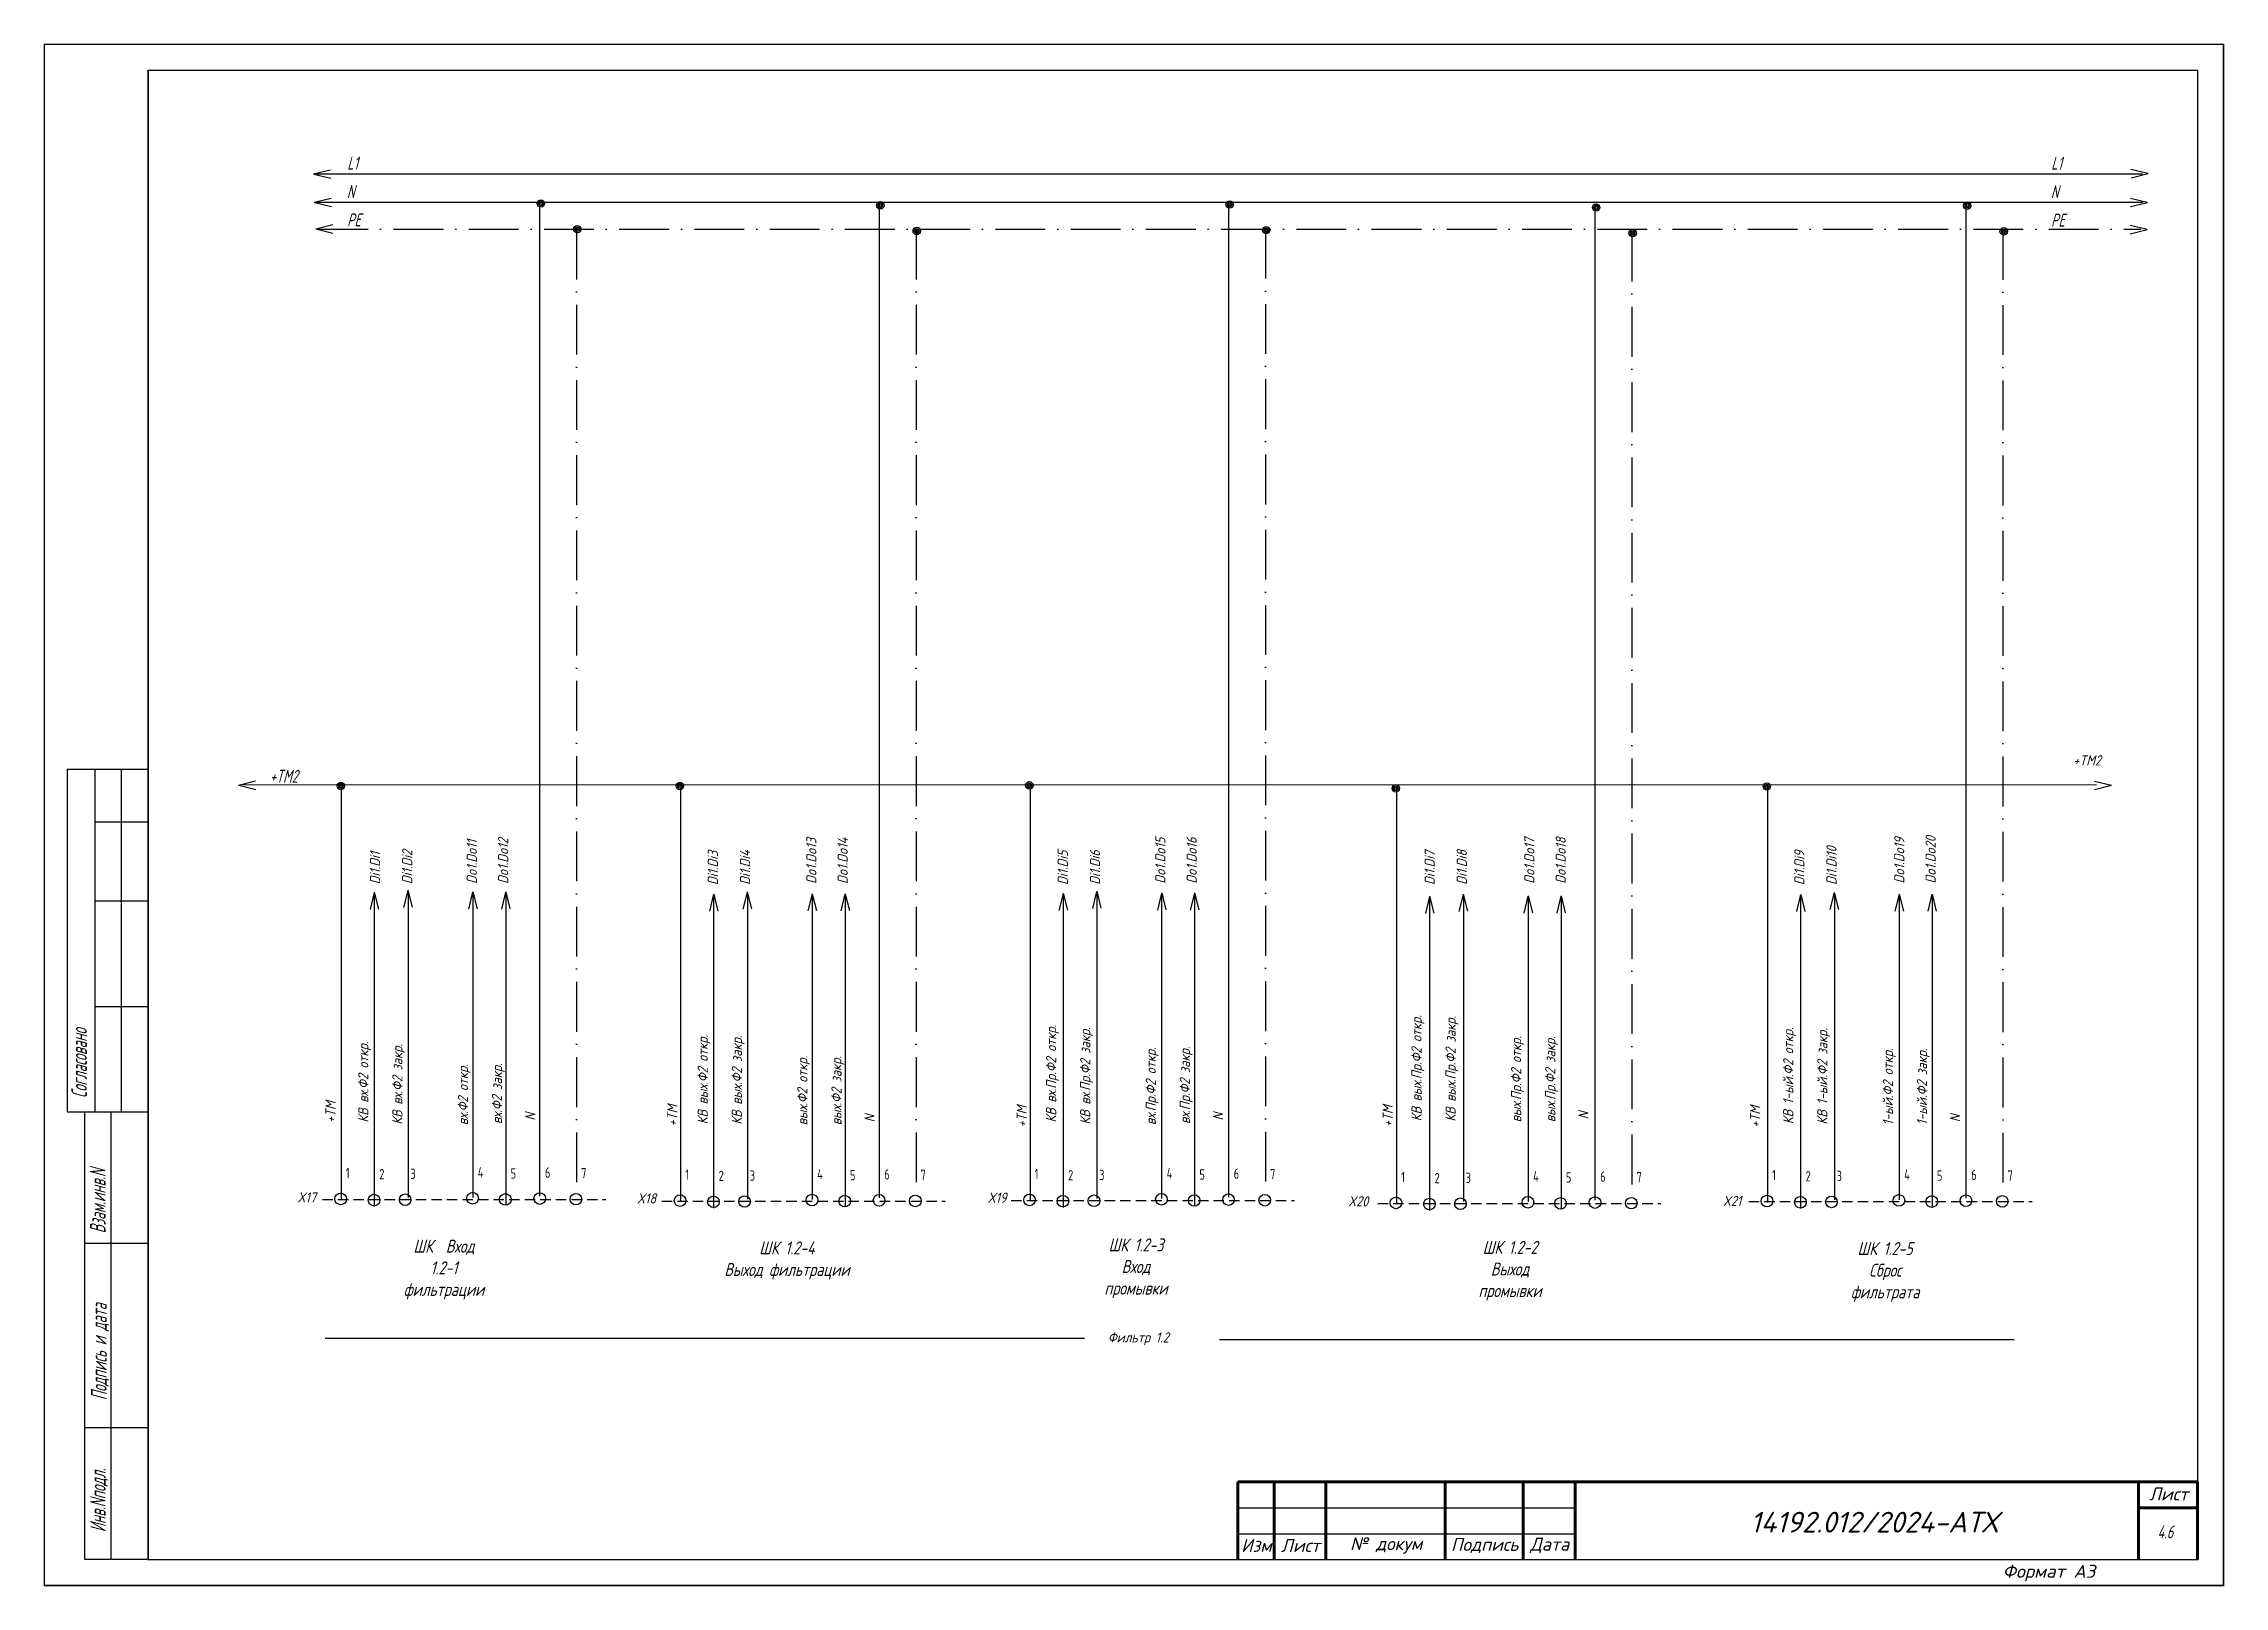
# Model space of a CAD drawing. Header units: millimetres. Extents: x 1463 to 10524, y 7125 to 13164.
# Drawn here: x 5193.1 to 5613.4, y 9991.7 to 10289 of the extents above; entities that cross this region are included whole.
import ezdxf
from ezdxf.enums import TextEntityAlignment as Align

# ---------------------------------------------------------------- set-up
doc = ezdxf.new("R2010")
doc.units = ezdxf.units.MM
doc.header["$LTSCALE"] = 4
for name, pattern in [('ACAD_ISO10W100', [18, 12, -3, 0, -3]), ('DASHED', [0.75, 0.5, -0.25]), ('SolidLine', [0])]:
    doc.linetypes.add(name, pattern=pattern)
for name, color, linetype in [('LOC', 8, 'Continuous'), ('RED_2.5mm^2', 1, 'Continuous'), ('SYMS', 7, 'Continuous'), ('Вспомогательная', 1, 'Continuous'), ('Текст', 2, 'Continuous')]:
    doc.layers.add(name, color=color, linetype=linetype)
for name, color, linetype, lineweight in [('RAMKA', 7, 'Continuous', 25), ('SHTAMP', 7, 'SolidLine', 25), ('Основеая', 5, 'Continuous', 60), ('СХЕМА', 7, 'Continuous', 25)]:
    doc.layers.add(name, color=color, linetype=linetype, lineweight=lineweight)
doc.styles.add('COTES', font='cs_gost2304.shx', dxfattribs={"width": 0.75, "oblique": 15})
doc.styles.add('ISOCPEUR', font='isocpeui.ttf')
doc.styles.add('Simplex00.10.00', font='simplex.shx')
doc.styles.add('Simplex25.085.15', font='GOST_A.TTF', dxfattribs={"width": 0.85, "oblique": 15, "height": 2.5})
doc.styles.add('WD', font='romans.shx')
doc.styles.add('ГОСТ', font='isocpeur.ttf', dxfattribs={"oblique": 15})
doc.styles.add('Стиль мой-1', font='GOST_A.TTF', dxfattribs={"width": 0.85, "oblique": 15, "height": 2.5})

msp = doc.modelspace()

# ---------------------------------------------------------------- texts
at = {"style": 'Simplex25.085.15', "oblique": 15}
for s, height, width, p in [('L1', 2.5, 0.85, (5251.64, 10264.69)), ('L1', 2.5, 0.85, (5580.05, 10264.65)), ('N', 2.5, 0.85, (5251.57, 10259.2)), ('N', 2.5, 0.85, (5579.97, 10259.16)), ('PE', 2.5, 0.85, (5251.62, 10253.73)), ('PE', 2.5, 0.85, (5580.02, 10253.69)), ('+TM2', 1.961, 1.083459, (5584.29, 10149.85)), ('+TM2', 2.5, 0.85, (5236.74, 10146.51)), ('X17', 1.961, 1.083459, (5242.03, 10065.64)), ('X18', 1.961, 1.083459, (5307.48, 10065.44)), ('X19', 1.961, 1.083459, (5375.05, 10065.57)), ('X20', 1.961, 1.083459, (5444.54, 10064.88)), ('X21', 1.961, 1.083459, (5516.75, 10064.94)), ('Фильтр 1.2', 1.961, 1.083459, (5398.23, 10038.65))]:
    msp.add_text(s, height=height, dxfattribs=dict(at, width=width)).set_placement(p)
at = {"style": 'Simplex25.085.15', "oblique": 15, "width": 1.083459}
for s, height, p in [('Di1.Di1', 1.961, (5257.98, 10126.94)), ('Di1.Di2', 1.961, (5264.18, 10126.98)), ('Do1.Do11', 1.961, (5276.63, 10127.03)), ('Do1.Do12', 1.961, (5282.67, 10127.02)), ('Di1.Di3', 1.961, (5323.09, 10126.79)), ('Di1.Di4', 1.961, (5329.29, 10126.83)), ('Do1.Do13', 1.961, (5342.06, 10127.02)), ('Do1.Do14', 1.961, (5348.1, 10127.01)), ('Di1.Di5', 1.961, (5390.53, 10126.81)), ('Di1.Di6', 1.961, (5396.73, 10126.85)), ('Do1.Do15', 1.961, (5409.32, 10127.07)), ('Do1.Do16', 1.961, (5415.37, 10127.07)), ('Di1.Di7', 1.961, (5461.23, 10126.82)), ('Di1.Di8', 1.961, (5467.43, 10126.86)), ('Do1.Do17', 1.961, (5480.44, 10127.06)), ('Do1.Do18', 1.961, (5486.48, 10127.05)), ('Di1.Di9', 1.961, (5532.48, 10126.78)), ('Di1.Di10', 1.961, (5538.68, 10126.82)), ('Do1.Do19', 1.961, (5551.74, 10127.11)), ('Do1.Do20', 1.961, (5557.78, 10127.1)), ('КВ вых.Пр.Ф2 откр.', 1.9613, (5458.7, 10081.28)), ('КВ вых.Пр.Ф2 закр.', 1.9613, (5465.27, 10081.21)), ('КВ вх.Ф2 откр.', 1.9613, (5255.71, 10081.02)), ('КВ вх.Ф2 закр.', 1.9613, (5262.28, 10080.63)), ('КВ вых.Ф2 откр.', 1.9613, (5321.13, 10080.69)), ('КВ вых.Ф2 закр.', 1.9613, (5327.7, 10080.63)), ('КВ вх.Пр.Ф2 откр.', 1.9613, (5388.28, 10081.04)), ('КВ вх.Пр.Ф2 закр.', 1.9613, (5394.85, 10080.65)), ('вых.Пр.Ф2 откр.', 1.9613, (5477.9, 10081.08)), ('вых.Пр.Ф2 закр.', 1.9613, (5484.47, 10081.11)), ('КВ 1-ый.Ф2 откр.', 1.9613, (5530.34, 10080.72)), ('КВ 1-ый.Ф2 закр.', 1.9613, (5536.91, 10080.65)), ('вх.Ф2 откр.', 1.9613, (5274.91, 10080.52)), ('вх.Ф2 закр.', 1.9613, (5281.48, 10080.74)), ('вых.Ф2 откр.', 1.9613, (5340.33, 10080.49)), ('вых.Ф2 закр.', 1.9613, (5346.9, 10080.52)), ('вх.Пр.Ф2 откр.', 1.9613, (5407.48, 10080.54)), ('вх.Пр.Ф2 закр.', 1.9613, (5414.05, 10080.76)), ('1-ый.Ф2 откр.', 1.9613, (5549.54, 10080.51)), ('1-ый.Ф2 закр.', 1.9613, (5556.11, 10080.55)), ('+TM', 1.961, (5249.4, 10080.95)), ('N', 1.96, (5287.88, 10081.41)), ('+TM', 1.961, (5315.27, 10080.27)), ('+TM', 1.961, (5382.61, 10080.09)), ('N', 1.96, (5420.45, 10081.43)), ('+TM', 1.961, (5453.14, 10080.16)), ('N', 1.96, (5490.87, 10081.66)), ('+TM', 1.961, (5523.96, 10080.04)), ('N', 1.96, (5353.3, 10081.08)), ('N', 1.96, (5562.51, 10081.1))]:
    msp.add_text(s, height=height, rotation=90, dxfattribs=at).set_placement(p)
at = {"color": 7, "lineweight": 25, "insert": (5600.52, 10003.41), "char_height": 2.5, "attachment_point": 1, "style": 'Стиль мой-1'}
msp.add_mtext_dynamic_manual_height_columns('4.6', width=5.3031, gutter_width=12.5, heights=[0], dxfattribs=at)
at = {"layer": 'SHTAMP', "color": 0, "style": 'ISOCPEUR'}
msp.add_text('14192.012/2024-АТХ', height=4, dxfattribs=at).set_placement((5545.89, 10002.03), align=Align.CENTER)
at = {"layer": 'SYMS', "linetype": 'Continuous', "char_height": 2.5, "attachment_point": 2}
for s, insert, width in [('{\\Fsimplex|c204;\\Q15;\\W0.75;\\C0;ШК  Вход 1.2-1 фильтрации}', (5270.27, 10058.46), 16.2192), ('{\\Fsimplex|c204;\\Q15;\\W0.75;\\C0;ШК 1.2-4\\PВыход фильтрации}', (5336.38, 10058.13), 27.2347), ('{\\Fsimplex|c204;\\Q15;\\W0.75;\\C0;ШК 1.2-3\\PВход промывки}', (5403.65, 10058.71), 16.2192), ('{\\Fsimplex|c204;\\Q15;\\W0.75;\\C0;ШК 1.2-2 Выход промывки}', (5475.74, 10058.23), 16.2192), ('{\\Fsimplex|c204;\\Q15;\\W0.75;\\C0;ШК 1.2-5\\PСброс фильтрата}', (5548.03, 10058), 16.2192)]:
    msp.add_mtext(s, dxfattribs=dict(at, insert=insert, width=width))

# ---------------------------------------------------------------- blocks, each defined once
blk = doc.blocks.new('Формат А3')
at = {"color": 0, "linetype": 'Continuous', "const_width": 0.3}
for points in [[(-420, 297), (0, 297), (0, 0), (-420, 0)], [(-400, 5), (-400, 292), (-5, 292), (-5, 5)]]:
    blk.add_lwpolyline(points, close=True, dxfattribs=at)
at = {"color": 0, "linetype": 'Continuous', "style": 'Simplex00.10.00', "oblique": 15}
blk.add_text('Формат А3', height=2.5, dxfattribs=at).set_placement((-33.67, 2.75), align=Align.MIDDLE_CENTER)
blk = doc.blocks.new('A$C73A268AF')
at = {"lineweight": 30}
for p, q in [((4.57, 157.46), (20.05, 157.46)), ((4.57, 157.46), (4.57, 91.46)), ((9.89, 157.46), (9.89, 91.46)), ((14.97, 157.46), (14.97, 91.46)), ((9.89, 147.31), (20.05, 147.31)), ((9.89, 132.08), (20.05, 132.08)), ((9.89, 111.77), (20.05, 111.77)), ((4.57, 91.46), (20.05, 91.46)), ((7.96, 5.15), (7.96, 91.46)), ((13.04, 5.15), (13.04, 91.46)), ((20.15, 66.08), (7.96, 66.08)), ((20.15, 30.54), (7.96, 30.54))]:
    blk.add_line(p, q, dxfattribs=at)
blk.add_lwpolyline([(20.15, 5.15), (7.96, 5.15)], dxfattribs=at)
at = {"layer": 'Вспомогательная', "color": 7}
for p, q in [((230.15, 15.15), (295.15, 15.15)), ((230.15, 10.15), (295.15, 10.15)), ((230.15, 5.15), (295.15, 5.15))]:
    blk.add_line(p, q, dxfattribs=at)
at = {"layer": 'Основеая', "color": 7}
for p, q in [((230.15, 20.15), (230.15, 5.15)), ((415.15, 20.15), (230.15, 20.15)), ((237.15, 20.15), (237.15, 5.15)), ((247.15, 20.15), (247.15, 5.15)), ((270.15, 20.15), (270.15, 5.15)), ((285.15, 20.15), (285.15, 5.15)), ((295.15, 20.15), (295.15, 5.15)), ((403.72, 20.15), (403.72, 5.15)), ((415.15, 20.15), (415.15, 5.15)), ((403.72, 15.15), (415.15, 15.15))]:
    blk.add_line(p, q, dxfattribs=at)
blk.add_blockref('Формат А3', (420.15, 0.15))
at = {"layer": 'RAMKA', "style": 'COTES', "oblique": 15, "width": 0.75}
for s, p in [('Согласовано', (8.35, 94.1)), ('Взам.инв.N', (11.94, 68.02)), ('Подпись и дата', (12.17, 35.86)), ('Инв.Nподл.', (11.97, 10.43))]:
    blk.add_text(s, height=3, rotation=90, dxfattribs=at).set_placement(p)
at = {"layer": 'Текст', "color": 7, "char_height": 2.5, "style": 'ГОСТ'}
for s, insert, width, attachment_point in [('{\\fISOCPEUR|b0|i0|c204|p34;Лист}', (413.32, 17.81), 11.4585, 6), ('{\\fISOCPEUR|b0|i0|c204|p34;Изм}', (233.75, 7.88), 7, 5), ('{\\fISOCPEUR|b0|i0|c204|p34;Лист}', (242.25, 7.88), 10, 5), ('{\\fISOCPEUR|b0|i0|c204|p34;№ докум}', (258.75, 7.88), 23, 5), ('{\\fISOCPEUR|b0|i0|c204|p34;Подпись}', (277.75, 7.88), 15, 5), ('{\\fISOCPEUR|b0|i0|c204|p34;Дата}', (290.25, 7.88), 10, 5)]:
    blk.add_mtext(s, dxfattribs=dict(at, insert=insert, width=width, attachment_point=attachment_point))
blk = doc.blocks.new('WDDOT')
for radius in [0.72, 0.449, 0.223]:
    blk.add_circle((0, 0), radius)
blk = doc.blocks.new('VT0W02')
blk.add_circle((0, 0), 0.0699)
at = {"style": 'WD'}
for tag, p, width in [('INST', (0.062, 0.42), 0.7), ('LOC', (0.062, 0.25), 0.7), ('DESC1', (0.053, -0.385), 0.8)]:
    blk.add_attdef(tag, p, '', height=0.125, dxfattribs=dict(at, width=width))
at = {"style": 'WD', "flags": 1}
for tag, p, height in [('X4TERM01', (-0.07, 0), 0.0125), ('X4TERMDESC01', (-0.055, -0.023), 0.025), ('X2TERMDESC01', (-0.006, 0.029), 0.025), ('STRIPSEQ', (0, 0), 0.00125), ('X2TERM01', (0, 0.07), 0.0125), ('X1TERMDESC01', (0.039, -0.003), 0.025), ('X1TERM01', (0.07, 0), 0.0125), ('LINKTERM', (0, -0.002), 0.00125), ('X8TERM01', (0, -0.07), 0.0125), ('X8TERMDESC01', (0, -0.054), 0.025)]:
    blk.add_attdef(tag, p, '', height=height, dxfattribs=at)
at = {"linetype": 'Continuous', "style": 'WD'}
for tag, p, height, width, flags in [('WIRENO', (0.062, 0.094), 0.125, 0.8, 8), ('TAGSTRIP', (0.053, -0.229), 0.125, 0.9, 8), ('DESC2', (0.053, -0.541), 0.125, 0.8, 8), ('CAT', (0.213, -0.406), 0.109, 0.8, 1), ('DESC3', (0.053, -0.698), 0.125, 0.8, 8)]:
    blk.add_attdef(tag, p, '', height=height, dxfattribs=dict(at, width=width, flags=flags))
at = {"linetype": 'Continuous', "style": 'WD', "width": 0.8, "flags": 1}
blk.add_attdef('MFG', text='', height=0.109, dxfattribs=at).set_placement((0.088, -0.406), align=Align.RIGHT)
at = {"style": 'WD', "width": 0.7, "flags": 1}
blk.add_attdef('ASSYCODE', (0.062, -0.281), '', height=0.01, dxfattribs=at)

# ---------------------------------------------------------------- linework, layer by layer
at = {"linetype": 'DASHED'}
for p, q in [((5246.85, 10066.23), (5301.45, 10066.23)), ((5312.26, 10065.89), (5366.86, 10065.89)), ((5379.61, 10066.03), (5434.21, 10066.03)), ((5450.24, 10065.46), (5504.84, 10065.46)), ((5521.75, 10065.81), (5576.35, 10065.81))]:
    msp.add_line(p, q, dxfattribs=at)
at = {"color": 7, "ltscale": 0.2}
for p, q in [((5393.76, 10039.4), (5247.36, 10039.4)), ((5419.72, 10039.23), (5572.9, 10039.23))]:
    msp.add_line(p, q, dxfattribs=at)
at = {"layer": 'RED_2.5mm^2', "linetype": 'Continuous', "ltscale": 0.2}
for p, q in [((5245.67, 10263.87), (5597.65, 10263.87)), ((5245.28, 10258.39), (5597.7, 10258.39)), ((5288.72, 10258.3), (5288.72, 10066.87)), ((5354.14, 10258.3), (5354.14, 10066.54)), ((5421.49, 10258.44), (5421.49, 10066.67)), ((5492.11, 10257.87), (5492.11, 10066.11)), ((5563.62, 10258.23), (5563.62, 10066.46)), ((5250.48, 10145.69), (5250.48, 10066.28)), ((5315.9, 10145.56), (5315.9, 10065.95)), ((5383.25, 10146.04), (5383.25, 10066.08)), ((5453.87, 10145.64), (5453.87, 10065.52)), ((5525.38, 10145.85), (5525.38, 10065.87)), ((5256.83, 10125.1), (5256.83, 10064.87)), ((5263.38, 10125.25), (5263.38, 10066.58)), ((5275.83, 10125.36), (5275.83, 10066.57)), ((5282.18, 10125.39), (5282.18, 10065.16)), ((5347.59, 10125.05), (5347.59, 10064.82)), ((5396.14, 10125.05), (5396.14, 10066.38)), ((5408.59, 10125.16), (5408.59, 10066.37)), ((5414.94, 10125.19), (5414.94, 10064.96)), ((5322.25, 10124.76), (5322.25, 10064.53)), ((5328.79, 10124.92), (5328.79, 10066.25)), ((5341.24, 10125.02), (5341.24, 10066.24)), ((5389.6, 10124.9), (5389.6, 10064.67)), ((5460.22, 10124.33), (5460.22, 10064.1)), ((5466.77, 10124.49), (5466.77, 10065.82)), ((5479.22, 10124.6), (5479.22, 10065.81)), ((5485.57, 10124.62), (5485.57, 10064.39)), ((5531.73, 10124.69), (5531.73, 10064.45)), ((5538.27, 10124.84), (5538.27, 10066.17)), ((5550.73, 10124.95), (5550.73, 10066.16)), ((5557.08, 10124.98), (5557.08, 10064.74))]:
    msp.add_line(p, q, dxfattribs=at)
at = {"layer": 'RED_2.5mm^2', "linetype": 'ACAD_ISO10W100', "ltscale": 0.2}
for p, q in [((5246.07, 10253.23), (5597.3, 10253.23)), ((5295.84, 10253.13), (5295.84, 10067.87)), ((5361.26, 10253.13), (5361.26, 10067.53)), ((5428.61, 10253.27), (5428.61, 10067.67)), ((5499.23, 10252.71), (5499.23, 10067.1)), ((5570.74, 10253.06), (5570.74, 10067.45))]:
    msp.add_line(p, q, dxfattribs=at)
at = {"layer": 'SYMS', "linetype": 'Continuous', "ltscale": 0.2}
for p, q in [((5245.16, 10263.84), (5248.43, 10264.65)), ((5245.2, 10263.81), (5248.47, 10263.01)), ((5598.69, 10263.9), (5595.42, 10264.7)), ((5598.72, 10263.86), (5595.45, 10263.05)), ((5245.28, 10258.39), (5248.55, 10259.2)), ((5245.32, 10258.35), (5248.58, 10257.55)), ((5598.57, 10258.33), (5595.31, 10259.13)), ((5598.61, 10258.29), (5595.34, 10257.48)), ((5245.56, 10253.28), (5248.84, 10254.09)), ((5245.6, 10253.25), (5248.87, 10252.45)), ((5598.52, 10253.11), (5595.25, 10253.91)), ((5598.56, 10253.07), (5595.28, 10252.26)), ((5230.69, 10146.06), (5233.96, 10146.88)), ((5591.65, 10145.99), (5588.39, 10146.79)), ((5230.73, 10146.03), (5233.99, 10145.23)), ((5591.69, 10145.96), (5588.42, 10145.15)), ((5256.83, 10125.37), (5256.03, 10122.1)), ((5256.86, 10125.41), (5257.67, 10122.14)), ((5263.29, 10125.77), (5262.49, 10122.5)), ((5263.32, 10125.81), (5264.13, 10122.54)), ((5275.81, 10125.44), (5275.01, 10122.17)), ((5275.85, 10125.48), (5276.66, 10122.21)), ((5282.16, 10125.44), (5281.36, 10122.17)), ((5282.19, 10125.48), (5283, 10122.21)), ((5322.24, 10125.04), (5321.44, 10121.77)), ((5322.27, 10125.07), (5323.09, 10121.8)), ((5328.7, 10125.43), (5327.9, 10122.17)), ((5328.73, 10125.47), (5329.55, 10122.2)), ((5341.23, 10125.11), (5340.43, 10121.84)), ((5341.26, 10125.14), (5342.07, 10121.87)), ((5347.57, 10125.11), (5346.77, 10121.84)), ((5347.61, 10125.14), (5348.42, 10121.87)), ((5389.59, 10125.17), (5388.79, 10121.9)), ((5389.62, 10125.21), (5390.44, 10121.94)), ((5396.05, 10125.57), (5395.25, 10122.3)), ((5396.08, 10125.61), (5396.9, 10122.34)), ((5408.58, 10125.24), (5407.78, 10121.97)), ((5408.61, 10125.28), (5409.42, 10122.01)), ((5414.92, 10125.24), (5414.12, 10121.97)), ((5414.96, 10125.28), (5415.77, 10122.01)), ((5466.71, 10125.04), (5467.52, 10121.77)), ((5538.19, 10125.35), (5537.39, 10122.09)), ((5538.22, 10125.39), (5539.03, 10122.12)), ((5550.75, 10125.06), (5551.56, 10121.79)), ((5557.09, 10125.06), (5557.9, 10121.79)), ((5460.22, 10124.61), (5459.42, 10121.34)), ((5460.25, 10124.64), (5461.06, 10121.37)), ((5466.68, 10125), (5465.88, 10121.74)), ((5479.2, 10124.68), (5478.4, 10121.41)), ((5479.24, 10124.71), (5480.05, 10121.44)), ((5485.55, 10124.68), (5484.75, 10121.41)), ((5485.58, 10124.71), (5486.39, 10121.44)), ((5531.73, 10124.96), (5530.93, 10121.69)), ((5531.76, 10124.99), (5532.57, 10121.72)), ((5550.71, 10125.03), (5549.91, 10121.76)), ((5557.06, 10125.03), (5556.26, 10121.76))]:
    msp.add_line(p, q, dxfattribs=at)
at = {"layer": 'СХЕМА', "color": 1, "linetype": 'Continuous', "lineweight": 20, "ltscale": 30}
msp.add_line((5588.75, 10146.12), (5231.59, 10146.12), dxfattribs=at)

# ---------------------------------------------------------------- block references
at = {"ltscale": 1.2}
msp.add_blockref('A$C73A268AF', (5193.12, 9991.66), dxfattribs=at)
at = {"layer": 'SYMS', "linetype": 'Continuous', "ltscale": 0.2}
for p in [(5288.96, 10258.15), (5354.37, 10257.81), (5421.72, 10257.95), (5492.35, 10257.38), (5563.85, 10257.73), (5295.99, 10253.2), (5361.4, 10252.86), (5428.75, 10253), (5499.38, 10252.43), (5570.89, 10252.78), (5250.41, 10145.88), (5315.75, 10145.88), (5383.1, 10146.01), (5453.73, 10145.45), (5525.24, 10145.8)]:
    msp.add_blockref('WDDOT', p, dxfattribs=at)
ref = msp.add_blockref('VT0W02', (5250.37, 10066.32), dxfattribs=dict(at, xscale=16, yscale=16, zscale=16))
ref.add_attrib('LOC', '1', (5251.37, 10070.32), dxfattribs={"layer": 'LOC', "height": 2, "style": 'WD', "width": 0.7})
ref = msp.add_blockref('VT0W02', (5256.81, 10066.09), dxfattribs=dict(at, xscale=16, yscale=16, zscale=16))
ref.add_attrib('LOC', '2', (5257.81, 10070.09), dxfattribs={"layer": 'LOC', "height": 2, "style": 'WD', "width": 0.7})
ref = msp.add_blockref('VT0W02', (5262.8, 10066.16), dxfattribs=dict(at, xscale=16, yscale=16, zscale=16))
ref.add_attrib('LOC', '3', (5263.8, 10070.16), dxfattribs={"layer": 'LOC', "height": 2, "style": 'WD', "width": 0.7})
ref = msp.add_blockref('VT0W02', (5275.8, 10066.45), dxfattribs=dict(at, xscale=16, yscale=16, zscale=16))
ref.add_attrib('LOC', '4', (5276.8, 10070.45), dxfattribs={"layer": 'LOC', "height": 2, "style": 'WD', "width": 0.7})
ref = msp.add_blockref('VT0W02', (5282.11, 10066.22), dxfattribs=dict(at, xscale=16, yscale=16, zscale=16))
ref.add_attrib('LOC', '5', (5283.11, 10070.22), dxfattribs={"layer": 'LOC', "height": 2, "style": 'WD', "width": 0.7})
ref = msp.add_blockref('VT0W02', (5288.73, 10066.39), dxfattribs=dict(at, xscale=16, yscale=16, zscale=16))
ref.add_attrib('LOC', '6', (5289.73, 10070.39), dxfattribs={"layer": 'LOC', "height": 2, "style": 'WD', "width": 0.7})
ref = msp.add_blockref('VT0W02', (5295.72, 10066.27), dxfattribs=dict(at, xscale=16, yscale=16, zscale=16))
ref.add_attrib('LOC', '7', (5296.72, 10070.27), dxfattribs={"layer": 'LOC', "height": 2, "style": 'WD', "width": 0.7})
ref = msp.add_blockref('VT0W02', (5315.79, 10065.99), dxfattribs=dict(at, xscale=16, yscale=16, zscale=16))
ref.add_attrib('LOC', '1', (5316.79, 10069.99), dxfattribs={"layer": 'LOC', "height": 2, "style": 'WD', "width": 0.7})
ref = msp.add_blockref('VT0W02', (5322.22, 10065.76), dxfattribs=dict(at, xscale=16, yscale=16, zscale=16))
ref.add_attrib('LOC', '2', (5323.22, 10069.76), dxfattribs={"layer": 'LOC', "height": 2, "style": 'WD', "width": 0.7})
ref = msp.add_blockref('VT0W02', (5328.21, 10065.82), dxfattribs=dict(at, xscale=16, yscale=16, zscale=16))
ref.add_attrib('LOC', '3', (5329.21, 10069.82), dxfattribs={"layer": 'LOC', "height": 2, "style": 'WD', "width": 0.7})
ref = msp.add_blockref('VT0W02', (5341.21, 10066.11), dxfattribs=dict(at, xscale=16, yscale=16, zscale=16))
ref.add_attrib('LOC', '4', (5342.21, 10070.11), dxfattribs={"layer": 'LOC', "height": 2, "style": 'WD', "width": 0.7})
ref = msp.add_blockref('VT0W02', (5347.52, 10065.89), dxfattribs=dict(at, xscale=16, yscale=16, zscale=16))
ref.add_attrib('LOC', '5', (5348.52, 10069.89), dxfattribs={"layer": 'LOC', "height": 2, "style": 'WD', "width": 0.7})
ref = msp.add_blockref('VT0W02', (5354.14, 10066.05), dxfattribs=dict(at, xscale=16, yscale=16, zscale=16))
ref.add_attrib('LOC', '6', (5355.14, 10070.05), dxfattribs={"layer": 'LOC', "height": 2, "style": 'WD', "width": 0.7})
ref = msp.add_blockref('VT0W02', (5361.13, 10065.93), dxfattribs=dict(at, xscale=16, yscale=16, zscale=16))
ref.add_attrib('LOC', '7', (5362.13, 10069.93), dxfattribs={"layer": 'LOC', "height": 2, "style": 'WD', "width": 0.7})
ref = msp.add_blockref('VT0W02', (5383.14, 10066.12), dxfattribs=dict(at, xscale=16, yscale=16, zscale=16))
ref.add_attrib('LOC', '1', (5384.14, 10070.12), dxfattribs={"layer": 'LOC', "height": 2, "style": 'WD', "width": 0.7})
ref = msp.add_blockref('VT0W02', (5389.57, 10065.89), dxfattribs=dict(at, xscale=16, yscale=16, zscale=16))
ref.add_attrib('LOC', '2', (5390.57, 10069.89), dxfattribs={"layer": 'LOC', "height": 2, "style": 'WD', "width": 0.7})
ref = msp.add_blockref('VT0W02', (5395.56, 10065.96), dxfattribs=dict(at, xscale=16, yscale=16, zscale=16))
ref.add_attrib('LOC', '3', (5396.56, 10069.96), dxfattribs={"layer": 'LOC', "height": 2, "style": 'WD', "width": 0.7})
ref = msp.add_blockref('VT0W02', (5408.56, 10066.25), dxfattribs=dict(at, xscale=16, yscale=16, zscale=16))
ref.add_attrib('LOC', '4', (5409.56, 10070.25), dxfattribs={"layer": 'LOC', "height": 2, "style": 'WD', "width": 0.7})
ref = msp.add_blockref('VT0W02', (5414.87, 10066.02), dxfattribs=dict(at, xscale=16, yscale=16, zscale=16))
ref.add_attrib('LOC', '5', (5415.87, 10070.02), dxfattribs={"layer": 'LOC', "height": 2, "style": 'WD', "width": 0.7})
ref = msp.add_blockref('VT0W02', (5421.49, 10066.19), dxfattribs=dict(at, xscale=16, yscale=16, zscale=16))
ref.add_attrib('LOC', '6', (5422.49, 10070.19), dxfattribs={"layer": 'LOC', "height": 2, "style": 'WD', "width": 0.7})
ref = msp.add_blockref('VT0W02', (5428.48, 10066.07), dxfattribs=dict(at, xscale=16, yscale=16, zscale=16))
ref.add_attrib('LOC', '7', (5429.48, 10070.07), dxfattribs={"layer": 'LOC', "height": 2, "style": 'WD', "width": 0.7})
ref = msp.add_blockref('VT0W02', (5453.76, 10065.56), dxfattribs=dict(at, xscale=16, yscale=16, zscale=16))
ref.add_attrib('LOC', '1', (5454.76, 10069.56), dxfattribs={"layer": 'LOC', "height": 2, "style": 'WD', "width": 0.7})
ref = msp.add_blockref('VT0W02', (5460.2, 10065.33), dxfattribs=dict(at, xscale=16, yscale=16, zscale=16))
ref.add_attrib('LOC', '2', (5461.2, 10069.33), dxfattribs={"layer": 'LOC', "height": 2, "style": 'WD', "width": 0.7})
ref = msp.add_blockref('VT0W02', (5466.19, 10065.39), dxfattribs=dict(at, xscale=16, yscale=16, zscale=16))
ref.add_attrib('LOC', '3', (5467.19, 10069.39), dxfattribs={"layer": 'LOC', "height": 2, "style": 'WD', "width": 0.7})
ref = msp.add_blockref('VT0W02', (5479.19, 10065.68), dxfattribs=dict(at, xscale=16, yscale=16, zscale=16))
ref.add_attrib('LOC', '4', (5480.19, 10069.68), dxfattribs={"layer": 'LOC', "height": 2, "style": 'WD', "width": 0.7})
ref = msp.add_blockref('VT0W02', (5485.5, 10065.46), dxfattribs=dict(at, xscale=16, yscale=16, zscale=16))
ref.add_attrib('LOC', '5', (5486.5, 10069.46), dxfattribs={"layer": 'LOC', "height": 2, "style": 'WD', "width": 0.7})
ref = msp.add_blockref('VT0W02', (5492.12, 10065.62), dxfattribs=dict(at, xscale=16, yscale=16, zscale=16))
ref.add_attrib('LOC', '6', (5493.12, 10069.62), dxfattribs={"layer": 'LOC', "height": 2, "style": 'WD', "width": 0.7})
ref = msp.add_blockref('VT0W02', (5499.11, 10065.5), dxfattribs=dict(at, xscale=16, yscale=16, zscale=16))
ref.add_attrib('LOC', '7', (5500.11, 10069.5), dxfattribs={"layer": 'LOC', "height": 2, "style": 'WD', "width": 0.7})
ref = msp.add_blockref('VT0W02', (5525.27, 10065.91), dxfattribs=dict(at, xscale=16, yscale=16, zscale=16))
ref.add_attrib('LOC', '1', (5526.27, 10069.91), dxfattribs={"layer": 'LOC', "height": 2, "style": 'WD', "width": 0.7})
ref = msp.add_blockref('VT0W02', (5531.71, 10065.68), dxfattribs=dict(at, xscale=16, yscale=16, zscale=16))
ref.add_attrib('LOC', '2', (5532.71, 10069.68), dxfattribs={"layer": 'LOC', "height": 2, "style": 'WD', "width": 0.7})
ref = msp.add_blockref('VT0W02', (5537.69, 10065.74), dxfattribs=dict(at, xscale=16, yscale=16, zscale=16))
ref.add_attrib('LOC', '3', (5538.69, 10069.74), dxfattribs={"layer": 'LOC', "height": 2, "style": 'WD', "width": 0.7})
ref = msp.add_blockref('VT0W02', (5550.7, 10066.03), dxfattribs=dict(at, xscale=16, yscale=16, zscale=16))
ref.add_attrib('LOC', '4', (5551.7, 10070.03), dxfattribs={"layer": 'LOC', "height": 2, "style": 'WD', "width": 0.7})
ref = msp.add_blockref('VT0W02', (5557.01, 10065.81), dxfattribs=dict(at, xscale=16, yscale=16, zscale=16))
ref.add_attrib('LOC', '5', (5558.01, 10069.81), dxfattribs={"layer": 'LOC', "height": 2, "style": 'WD', "width": 0.7})
ref = msp.add_blockref('VT0W02', (5563.62, 10065.97), dxfattribs=dict(at, xscale=16, yscale=16, zscale=16))
ref.add_attrib('LOC', '6', (5564.62, 10069.97), dxfattribs={"layer": 'LOC', "height": 2, "style": 'WD', "width": 0.7})
ref = msp.add_blockref('VT0W02', (5570.62, 10065.85), dxfattribs=dict(at, xscale=16, yscale=16, zscale=16))
ref.add_attrib('LOC', '7', (5571.62, 10069.85), dxfattribs={"layer": 'LOC', "height": 2, "style": 'WD', "width": 0.7})

msp.set_redraw_order([(e.dxf.handle, doc.entitydb.next_handle()) for e in msp.query("TEXT MTEXT ATTDEF DIMENSION ARC_DIMENSION")])  # texts and dimensions are drawn at this point

doc.saveas('drawing.dxf')
